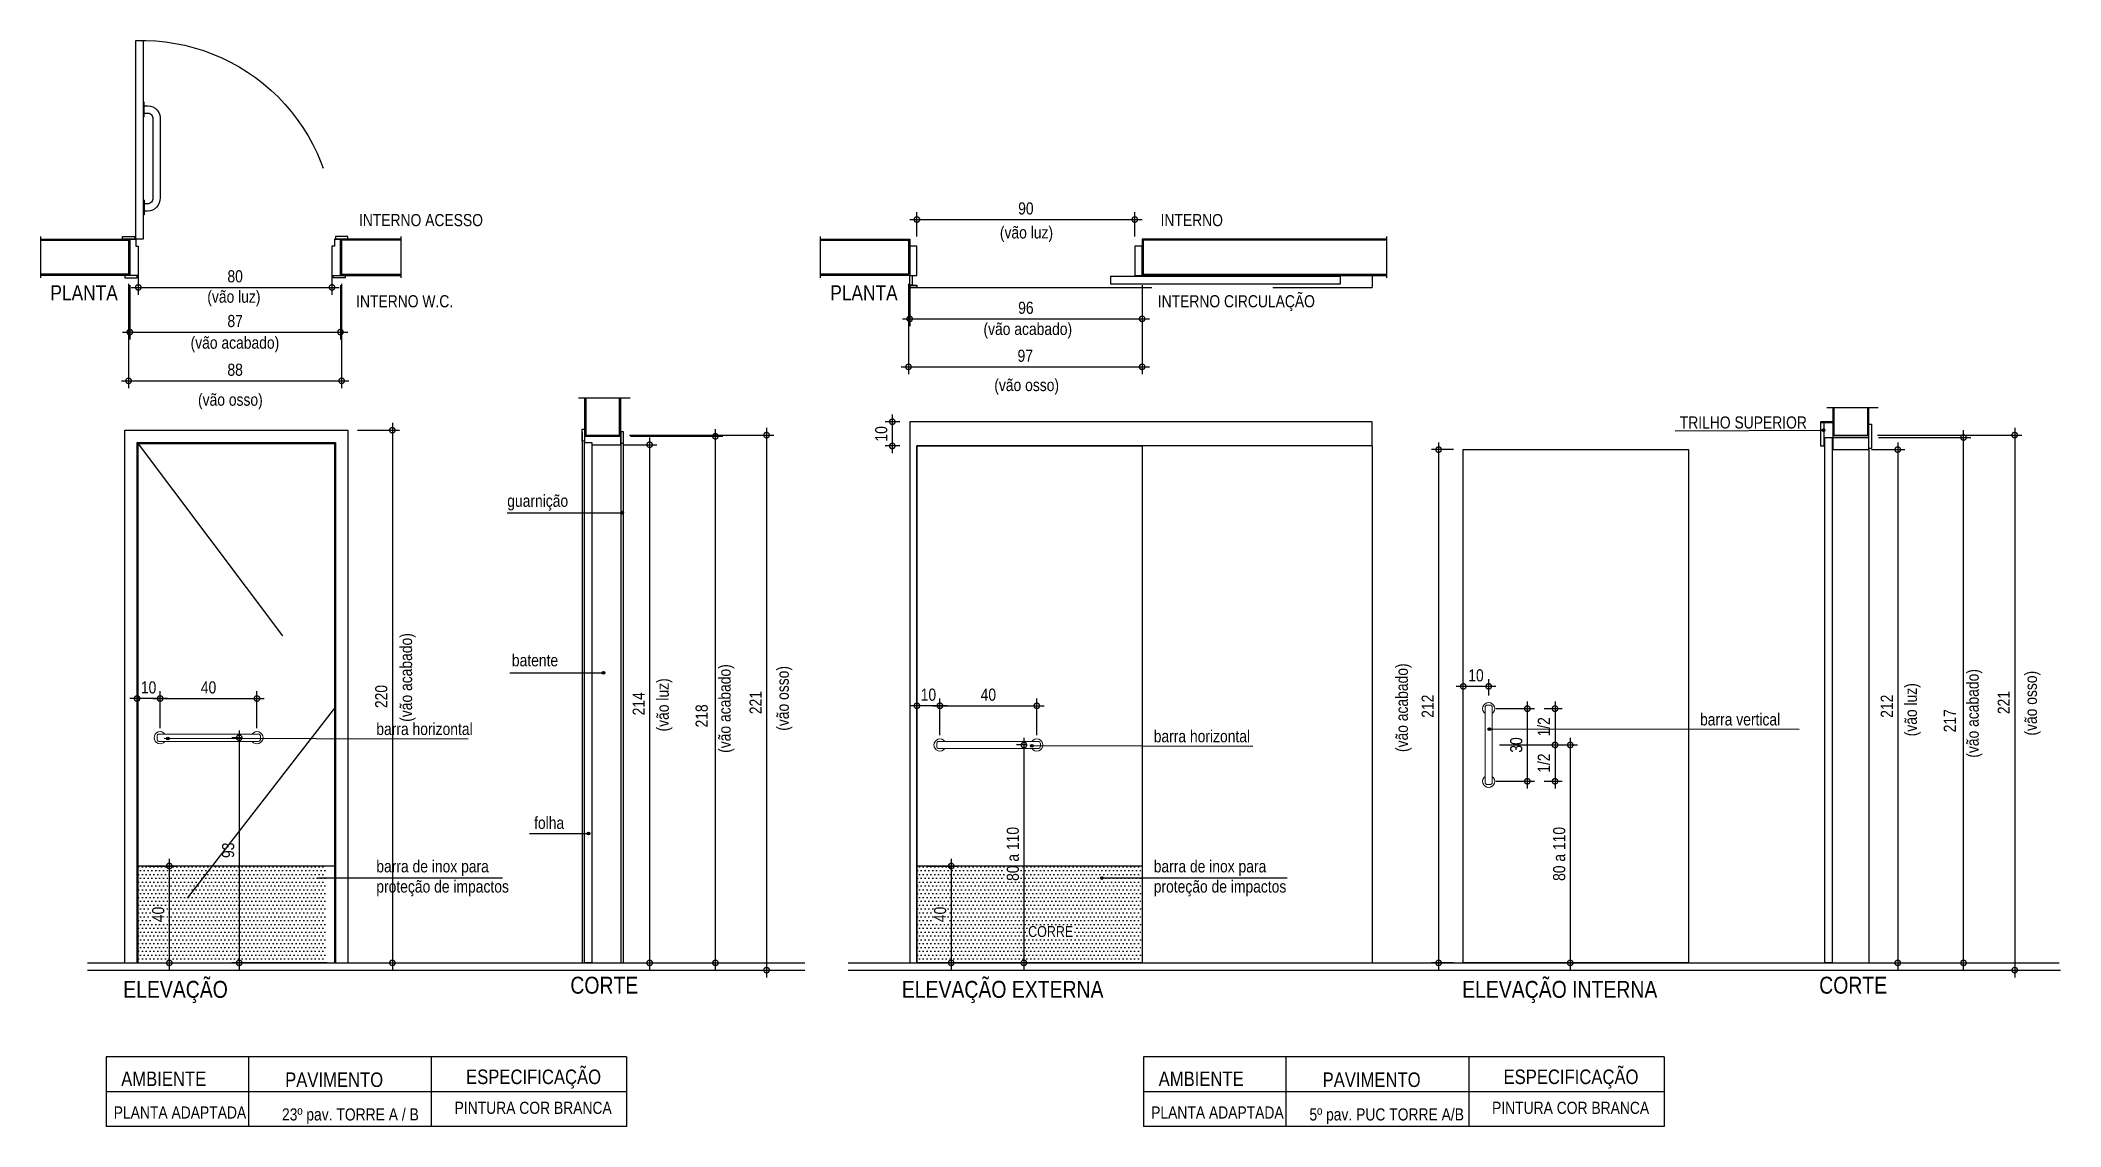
# Model space of a CAD drawing. Header units: metres. Extents: x -0.4 to 43, y -6.3 to 5.
# Drawn here: x -0.42 to 7.92, y -6.34 to -1.85 of the extents above; entities that cross this region are included whole.
import ezdxf

# ---------------------------------------------------------------- set-up
doc = ezdxf.new("R2010")
doc.units = ezdxf.units.M
doc.set_wipeout_variables(frame=1)
doc.linetypes.add('DASHEDX2', pattern=[1.5, 1, -0.5])
for name, color, linetype in [('ARQ-ALV ACAB', 4, 'Continuous'), ('ARQ-ALV OSSO', 5, 'Continuous'), ('ARQ-AUX', 7, 'Continuous'), ('ARQ-AUX1', 1, 'Continuous'), ('ARQ-CAX', 1, 'Continuous'), ('ARQ-CAX @ 1', 1, 'Continuous'), ('ARQ-DIM', 2, 'Continuous'), ('ARQ-ENCH', 1, 'Continuous'), ('ARQ-PRJ', 7, 'DASHEDX2'), ('ARQ-SIM', 1, 'Continuous'), ('ARQ-TXT', 2, 'Continuous')]:
    doc.layers.add(name, color=color, linetype=linetype)
doc.layers.add('ARQ-POR', color=1, linetype='Continuous', lineweight=20)
doc.styles.add('Adesa', font='ARIALN.TTF')
doc.styles.get("Standard").update_dxf_attribs({"font": 'arial.ttf'})
doc.dimstyles.new('ADESA 1-0025', dxfattribs={"dimtxt": 0.05, "dimasz": 0.045, "dimexe": 0.03, "dimexo": 0.04, "dimgap": 0.02, "dimtad": 1, "dimtoh": 1, "dimdec": 0, "dimlfac": 100, "dimzin": 4, "dimtxsty": 'Adesa', "dimblk": 'DOTSMALL', "dimcen": 1, "dimdle": 0.03, "dimclrd": 1, "dimclre": 1, "dimclrt": 256, "dimazin": 1, "dimtm": 1e-09, "dimtfac": 1, "dimtdec": 0, "dimtix": 1, "dimtmove": 2, "dimatfit": 0, "dimldrblk": 'DOTSMALL', "dimfxl": 0.8, "dimtvp": 2, "dimtolj": 1, "dimtzin": 0, "dimarcsym": 0})

msp = doc.modelspace()

# ---------------------------------------------------------------- texts
at = {"layer": 'ARQ-TXT', "style": 'Adesa'}
msp.add_text('CORRE', height=0.045, dxfattribs=at).set_placement((3.6586, -5.5529))
at = {"layer": 'ARQ-TXT', "ltscale": 0.01, "char_height": 0.05, "attachment_point": 1}
for s, insert, width in [('{\\fArial Narrow|b0|i0|c0|p34;INTERNO ACESSO}', (0.8945, -2.5668), 0.755066), ('{\\fArial Narrow|b0|i0|c0|p34;INTERNO}', (4.2057, -2.5668), 0.63218), ('{\\fArial Narrow|b0|i0|c0|p34;INTERNO W.C.}', (0.8829, -2.9021), 0.529073), ('{\\fArial Narrow|b0|i0|c0|p34;INTERNO CIRCULAÇÃO}', (4.1941, -2.9021), 0.664717)]:
    msp.add_mtext(s, dxfattribs=dict(at, insert=insert, width=width))
at = {"layer": 'ARQ-TXT', "style": 'Adesa'}
for s, insert, char_height, width, attachment_point in [('\\pi0.33845;(vão luz)', (3.2035, -2.6178), 0.05, 0.551174, 1), ('PLANTA', (-0.38, -2.861), 0.0625, 0.551174, 1), ('\\pi0.33845;(vão luz)', (-0.0703, -2.8831), 0.05, 0.551174, 1), ('PLANTA', (2.8412, -2.861), 0.0625, 0.551174, 1), ('\\pi0.1919;(vão acabado)', (0.0072, -3.0732), 0.05, 0.551174, 1), ('\\pi0.1919;(vão acabado)', (3.2822, -3.0164), 0.05, 0.551174, 1), ('\\pi0.2005;(vão osso)', (3.3183, -3.2482), 0.05, 0.551174, 1), ('\\pi0.2005;(vão osso)', (0.0292, -3.3087), 0.05, 0.551174, 1), ('TRILHO SUPERIOR', (6.3502, -3.4028, 0), 0.05, 0.65598, 1), ('guarnição', (1.7586, -3.7263), 0.05, 0.551174, 3), ('batente', (1.7173, -4.3851), 0.05, 0.551174, 3), ('barra horizontal', (0.9662, -4.6687), 0.05, 0.580821, 1), ('barra vertical', (6.434, -4.6293), 0.05, 0.580821, 1), ('barra horizontal', (4.1774, -4.6987), 0.05, 0.580821, 1), ('folha', (1.7421, -5.0565), 0.05, 0.551174, 3), ('barra de inox para\\Pproteção de impactos', (0.9662, -5.2361), 0.05, 0.965772, 1), ('barra de inox para\\Pproteção de impactos', (4.1774, -5.2361), 0.05, 0.965772, 1), ('ELEVAÇÃO', (-0.0794, -5.7343), 0.07, 0.551174, 1), ('CORTE', (1.7677, -5.7171), 0.07, 0.551174, 1), ('ELEVAÇÃO EXTERNA', (3.1368, -5.7343), 0.07, 1.010545, 1), ('ELEVAÇÃO INTERNA', (5.4512, -5.7343), 0.07, 1.010545, 1), ('CORTE ', (6.9262, -5.7171), 0.07, 0.716785, 1)]:
    msp.add_mtext(s, dxfattribs=dict(at, insert=insert, char_height=char_height, width=width, attachment_point=attachment_point))
at = {"layer": 'ARQ-TXT', "ltscale": 0.01, "char_height": 0.05, "attachment_point": 7, "rotation": 90, "style": 'Adesa'}
for s, insert, width in [('(vão acabado)', (1.129, -4.6642), 0.403628), ('(vão acabado)', (2.4448, -4.7925), 0.403628), ('(vão osso)', (2.6851, -4.7012), 0.26445), ('(vão acabado)', (7.6001, -4.8125, 0), 0.403628), ('(vão osso)', (7.8404, -4.7212, 0), 0.26445)]:
    msp.add_mtext(s, dxfattribs=dict(at, insert=insert, width=width))
at = {"layer": 'ARQ-TXT', "char_height": 0.05, "rotation": 90, "style": 'Adesa'}
for s, insert, width, attachment_point in [('\\pi0.1604;(vão luz)', (2.1894, -4.8646), 0.390979, 7), ('\\pi0.1604;(vão acabado)', (5.1772, -4.9495), 0.545766, 1), ('\\pi0.1604;(vão luz)', (7.3447, -4.8846, 0), 0.390979, 7)]:
    msp.add_mtext(s, dxfattribs=dict(at, insert=insert, width=width, attachment_point=attachment_point))
at = {"layer": 'ARQ-TXT', "ltscale": 0.01, "style": 'Adesa'}
for s, insert, char_height, width, attachment_point in [('ESPECIFICAÇÃO', (1.6158, -6.1005), 0.06, 0.605305, 2), ('ESPECIFICAÇÃO', (5.901, -6.1005), 0.06, 0.605305, 2), ('AMBIENTE', (0.0881, -6.1087), 0.06, 0.605305, 2), ('PAVIMENTO', (0.7921, -6.1125), 0.06, 0.605305, 2), ('AMBIENTE', (4.3734, -6.1087), 0.06, 0.605305, 2), ('PAVIMENTO', (5.0774, -6.1125), 0.06, 0.605305, 2), ('PLANTA ADAPTADA', (-0.1185, -6.2529), 0.05, 0.608523, 1), ('\\pi0.0427;23º pav. TORRE A / B', (0.5339, -6.2934), 0.05, 0.646075, 4), ('PINTURA COR BRANCA', (1.2896, -6.2336), 0.05, 0.664931, 1), ('PLANTA ADAPTADA', (4.1667, -6.2529), 0.05, 0.608523, 1), ('\\pi0.06522;5º pav. PUC TORRE A/B', (4.7553, -6.2934), 0.05, 0.763521, 4), ('PINTURA COR BRANCA', (5.5748, -6.2336), 0.05, 0.664931, 1)]:
    msp.add_mtext(s, dxfattribs=dict(at, insert=insert, char_height=char_height, width=width, attachment_point=attachment_point))

# ---------------------------------------------------------------- blocks, each defined once
blk = doc.blocks.new('*U78')
for points in [[(0, 0), (0, 2.2), (-0.92, 2.2), (-0.92, 0)], [(-0.05, 0), (-0.05, 2.15), (-0.87, 2.15), (-0.87, 0)], [(-0.055, 0), (-0.055, 2.145), (-0.865, 2.145), (-0.865, 0)]]:
    blk.add_lwpolyline(points)
at = {"layer": 'ARQ-PRJ'}
blk.add_lwpolyline([(-0.05, 2.15), (-0.87, 1.0575), (-0.05, 0)], dxfattribs=at)
blk = doc.blocks.new('_DotSmall')
at = {"color": 0, "linetype": 'ByBlock', "const_width": 0.5}
blk.add_lwpolyline([(-0.0625, 0, 1), (0.0625, 0, 1)], format="xyb", close=True, dxfattribs=at)
blk = doc.blocks.new('*D34')
at = {"layer": 'ARQ-DIM', "color": 1, "lineweight": -2, "transparency": 16777216}
for p, q in [((-0.0569, -2.8551), (-0.0569, -3.2859)), ((0.8231, -2.8551), (0.8231, -3.2859)), ((-0.0869, -3.2559), (0.8531, -3.2559))]:
    blk.add_line(p, q, dxfattribs=at)
at = {"layer": 'ARQ-DIM', "color": 1, "lineweight": -2, "transparency": 16777216, "xscale": 0.045, "yscale": 0.045, "zscale": 0.045, "rotation": 180}
blk.add_blockref('_DotSmall', (-0.0569, -3.2559), dxfattribs=at)
at = {"layer": 'ARQ-DIM', "color": 1, "lineweight": -2, "transparency": 16777216, "xscale": 0.045, "yscale": 0.045, "zscale": 0.045}
blk.add_blockref('_DotSmall', (0.8231, -3.2559), dxfattribs=at)
at = {"layer": 'ARQ-DIM', "transparency": 16777216, "insert": (0.3831, -3.2103), "char_height": 0.05, "attachment_point": 5, "style": 'Adesa'}
blk.add_mtext('\\A1;88', dxfattribs=at)
blk = doc.blocks.new('*D22')
at = {"layer": 'ARQ-DIM', "color": 1, "lineweight": -2, "transparency": 16777216}
for p, q in [((-0.0519, -2.8601), (-0.0519, -3.0846)), ((0.8181, -2.8601), (0.8181, -3.0846)), ((-0.0819, -3.0546), (0.8481, -3.0546))]:
    blk.add_line(p, q, dxfattribs=at)
at = {"layer": 'ARQ-DIM', "color": 1, "lineweight": -2, "transparency": 16777216, "xscale": 0.045, "yscale": 0.045, "zscale": 0.045, "rotation": 180}
blk.add_blockref('_DotSmall', (-0.0519, -3.0546), dxfattribs=at)
at = {"layer": 'ARQ-DIM', "color": 1, "lineweight": -2, "transparency": 16777216, "xscale": 0.045, "yscale": 0.045, "zscale": 0.045}
blk.add_blockref('_DotSmall', (0.8181, -3.0546), dxfattribs=at)
at = {"layer": 'ARQ-DIM', "transparency": 16777216, "insert": (0.3831, -3.0091), "char_height": 0.05, "attachment_point": 5, "style": 'Adesa'}
blk.add_mtext('\\A1;87', dxfattribs=at)
blk = doc.blocks.new('*D23')
at = {"layer": 'ARQ-DIM', "color": 1, "lineweight": -2, "transparency": 16777216}
for p, q in [((-0.0169, -2.8001), (-0.0169, -2.9)), ((0.7831, -2.8001), (0.7831, -2.9)), ((-0.0469, -2.87), (0.8131, -2.87))]:
    blk.add_line(p, q, dxfattribs=at)
at = {"layer": 'ARQ-DIM', "color": 1, "lineweight": -2, "transparency": 16777216, "xscale": 0.045, "yscale": 0.045, "zscale": 0.045, "rotation": 180}
blk.add_blockref('_DotSmall', (-0.0169, -2.87), dxfattribs=at)
at = {"layer": 'ARQ-DIM', "color": 1, "lineweight": -2, "transparency": 16777216, "xscale": 0.045, "yscale": 0.045, "zscale": 0.045}
blk.add_blockref('_DotSmall', (0.7831, -2.87), dxfattribs=at)
at = {"layer": 'ARQ-DIM', "transparency": 16777216, "insert": (0.3831, -2.8244), "char_height": 0.05, "attachment_point": 5, "style": 'Adesa'}
blk.add_mtext('\\A1;80', dxfattribs=at)
blk = doc.blocks.new('*D19')
at = {"layer": 'ARQ-DIM', "color": 1, "lineweight": -2, "transparency": 16777216}
for p, q in [((0.8881, -3.4599), (1.0625, -3.4599)), ((1.0325, -3.4299), (1.0325, -5.6899)), ((0.9447, -5.6599), (1.0625, -5.6599))]:
    blk.add_line(p, q, dxfattribs=at)
at = {"layer": 'ARQ-DIM', "color": 1, "lineweight": -2, "transparency": 16777216, "xscale": 0.045, "yscale": 0.045, "zscale": 0.045}
for p, rotation in [((1.0325, -3.4599), 90), ((1.0325, -5.6599), 270)]:
    blk.add_blockref('_DotSmall', p, dxfattribs=dict(at, rotation=rotation))
at = {"layer": 'ARQ-DIM', "transparency": 16777216, "insert": (0.9869, -4.5599), "char_height": 0.05, "attachment_point": 5, "rotation": 90, "style": 'Adesa'}
blk.add_mtext('\\A1;220', dxfattribs=at)
blk = doc.blocks.new('*U10')
for points in [[(-0.045, 0.01), (0.005, 0.01), (0.005, 0), (-0.045, 0)], [(0.865, 0.01), (0.815, 0.01), (0.815, 0), (0.865, 0)], [(-0.055, -0.16), (-0.005, -0.16), (-0.005, -0.15), (-0.055, -0.15)], [(0, -0.15), (0, -0.97), (0.03, -0.97), (0.03, -0.15)], [(0.875, -0.16), (0.825, -0.16), (0.825, -0.15), (0.875, -0.15)]]:
    blk.add_lwpolyline(points, close=True)
for points in [[(-0.04, -0.15), (0, -0.15), (0, -0.12), (0.01, -0.12), (0.01, 0), (-0.025, 0), (-0.025, -0.15)], [(0.86, -0.15), (0.82, -0.15), (0.82, -0.12), (0.81, -0.12), (0.81, 0), (0.845, 0), (0.845, -0.15)]]:
    blk.add_lwpolyline(points)
at = {"layer": 'ARQ-PRJ'}
blk.add_arc((0.0237, -0.1737), 0.7967, 268.29865, 1.70135, dxfattribs=at)
blk = doc.blocks.new('pl barra porta')
at = {"color": 1}
for p, q in [((0, -0.0036), (0, 0)), ((0.0601, -0.0036), (0.0601, 0)), ((0.4051, -0.0048), (0.4051, 0.0002)), ((0.4651, -0.0048), (0.4651, 0.0002)), ((0.0601, -0.0036), (0, -0.0036)), ((0.4051, -0.0048), (0.4651, -0.0048))]:
    blk.add_line(p, q, dxfattribs=at)
for points in [[(0.4501, -0.0048), (0.4501, -0.0198, -0.432805), (0.3951, -0.07), (0.0701, -0.07, -0.415345), (0.0151, -0.0186), (0.0151, -0.0036)], [(0.4201, -0.0048), (0.4201, -0.0195, -0.443288), (0.3965, -0.04), (0.0695, -0.04, -0.41593), (0.0451, -0.018), (0.0451, -0.0036)]]:
    blk.add_lwpolyline(points, format="xyb", dxfattribs=at)
blk = doc.blocks.new('*D32')
at = {"layer": 'ARQ-DIM', "color": 1, "lineweight": -2, "transparency": 16777216}
for p, q in [((0.1032, -4.5681), (-0.0519, -4.5681)), ((-0.0219, -4.6899), (-0.0219, -4.5381)), ((0.0732, -4.6899), (0.0732, -4.5381))]:
    blk.add_line(p, q, dxfattribs=at)
at = {"layer": 'ARQ-DIM', "color": 1, "lineweight": -2, "transparency": 16777216, "xscale": 0.045, "yscale": 0.045, "zscale": 0.045, "rotation": 180}
blk.add_blockref('_DotSmall', (-0.0219, -4.5681), dxfattribs=at)
at = {"layer": 'ARQ-DIM', "color": 1, "lineweight": -2, "transparency": 16777216, "xscale": 0.045, "yscale": 0.045, "zscale": 0.045}
blk.add_blockref('_DotSmall', (0.0732, -4.5681), dxfattribs=at)
at = {"layer": 'ARQ-DIM', "transparency": 16777216, "insert": (0.0256, -4.5225), "char_height": 0.05, "attachment_point": 5, "style": 'Adesa'}
blk.add_mtext('\\A1;10', dxfattribs=at)
blk = doc.blocks.new('*D20')
at = {"layer": 'ARQ-DIM', "color": 1, "lineweight": -2, "transparency": 16777216}
for p, q in [((0.0432, -4.5681), (0.5032, -4.5681)), ((0.0732, -4.6899), (0.0732, -4.5381)), ((0.4732, -4.6899), (0.4732, -4.5381))]:
    blk.add_line(p, q, dxfattribs=at)
at = {"layer": 'ARQ-DIM', "color": 1, "lineweight": -2, "transparency": 16777216, "xscale": 0.045, "yscale": 0.045, "zscale": 0.045, "rotation": 180}
blk.add_blockref('_DotSmall', (0.0732, -4.5681), dxfattribs=at)
at = {"layer": 'ARQ-DIM', "color": 1, "lineweight": -2, "transparency": 16777216, "xscale": 0.045, "yscale": 0.045, "zscale": 0.045}
blk.add_blockref('_DotSmall', (0.4732, -4.5681), dxfattribs=at)
at = {"layer": 'ARQ-DIM', "transparency": 16777216, "insert": (0.2732, -4.5225), "char_height": 0.05, "attachment_point": 5, "style": 'Adesa'}
blk.add_mtext('\\A1;40', dxfattribs=at)
blk = doc.blocks.new('*D21')
at = {"layer": 'ARQ-DIM', "color": 1, "lineweight": -2, "transparency": 16777216}
for p, q in [((0.413, -4.7299), (0.37, -4.7299)), ((0.4, -4.6999), (0.4, -5.6899)), ((0.7631, -5.6599), (0.37, -5.6599))]:
    blk.add_line(p, q, dxfattribs=at)
at = {"layer": 'ARQ-DIM', "color": 1, "lineweight": -2, "transparency": 16777216, "xscale": 0.045, "yscale": 0.045, "zscale": 0.045}
for p, rotation in [((0.4, -4.7299), 90), ((0.4, -5.6599), 270)]:
    blk.add_blockref('_DotSmall', p, dxfattribs=dict(at, rotation=rotation))
at = {"layer": 'ARQ-DIM', "transparency": 16777216, "insert": (0.3544, -5.1949), "char_height": 0.05, "attachment_point": 5, "rotation": 90, "style": 'Adesa'}
blk.add_mtext('\\A1;93', dxfattribs=at)
blk = doc.blocks.new('*D33')
at = {"layer": 'ARQ-DIM', "color": 1, "lineweight": -2, "transparency": 16777216}
for p, q in [((0.1112, -5.2299), (0.1112, -5.6899)), ((0.0231, -5.2599), (0.1412, -5.2599)), ((-0.0019, -5.6599), (0.1412, -5.6599))]:
    blk.add_line(p, q, dxfattribs=at)
at = {"layer": 'ARQ-DIM', "color": 1, "lineweight": -2, "transparency": 16777216, "xscale": 0.045, "yscale": 0.045, "zscale": 0.045}
for p, rotation in [((0.1112, -5.2599), 90), ((0.1112, -5.6599), 270)]:
    blk.add_blockref('_DotSmall', p, dxfattribs=dict(at, rotation=rotation))
at = {"layer": 'ARQ-DIM', "transparency": 16777216, "insert": (0.0657, -5.4599), "char_height": 0.05, "attachment_point": 5, "rotation": 90, "style": 'Adesa'}
blk.add_mtext('\\A1;40', dxfattribs=at)
blk = doc.blocks.new('*D79')
at = {"layer": 'ARQ-DIM', "color": 1, "lineweight": -2, "transparency": 16777216}
for p, q in [((2.0164, -3.4849), (2.3969, -3.4849)), ((2.3669, -5.6899), (2.3669, -3.4549)), ((2.1652, -5.6599), (2.3969, -5.6599))]:
    blk.add_line(p, q, dxfattribs=at)
at = {"layer": 'ARQ-DIM', "color": 1, "lineweight": -2, "transparency": 16777216, "xscale": 0.045, "yscale": 0.045, "zscale": 0.045}
for p, rotation in [((2.3669, -3.4849), 90), ((2.3669, -5.6599), 270)]:
    blk.add_blockref('_DotSmall', p, dxfattribs=dict(at, rotation=rotation))
at = {"layer": 'ARQ-DIM', "transparency": 16777216, "insert": (2.3104, -4.6399), "char_height": 0.05, "attachment_point": 5, "rotation": 90, "style": 'Adesa'}
blk.add_mtext('\\A1;218', dxfattribs=at)
blk = doc.blocks.new('*D80')
at = {"layer": 'ARQ-DIM', "color": 1, "lineweight": -2, "transparency": 16777216}
for p, q in [((2.0952, -3.4899), (2.0952, -5.6899)), ((1.9864, -3.5199), (2.1252, -3.5199)), ((2.0264, -5.6599), (2.1252, -5.6599))]:
    blk.add_line(p, q, dxfattribs=at)
at = {"layer": 'ARQ-DIM', "color": 1, "lineweight": -2, "transparency": 16777216, "xscale": 0.045, "yscale": 0.045, "zscale": 0.045}
for p, rotation in [((2.0952, -3.5199), 90), ((2.0952, -5.6599), 270)]:
    blk.add_blockref('_DotSmall', p, dxfattribs=dict(at, rotation=rotation))
at = {"layer": 'ARQ-DIM', "transparency": 16777216, "insert": (2.0501, -4.5899), "char_height": 0.05, "attachment_point": 5, "rotation": 90, "style": 'Adesa'}
blk.add_mtext('\\A1;214', dxfattribs=at)
blk = doc.blocks.new('*U12')
for p, q in [((-0.015, -0.005), (-0.015, -2.195)), ((0.145, -0.0038), (0.145, -2.195)), ((0.155, -0.005), (0.155, -2.195))]:
    blk.add_line(p, q)
for points in [[(-0.015, 0.01), (-0.005, 0.01), (-0.005, -0.04), (-0.015, -0.04)], [(-0.005, -0.045), (0.025, -0.045), (0.025, -2.195), (-0.005, -2.195)], [(0.145, 0), (0.155, 0), (0.155, -0.05), (0.145, -0.05)]]:
    blk.add_lwpolyline(points, close=True)
blk.add_lwpolyline([(-0.005, -0.02), (-0.005, -0.045), (0.025, -0.045), (0.025, -0.055), (0.145, -0.055), (0.145, -0.02), (-0.005, -0.02)])
blk = doc.blocks.new('*D81')
at = {"layer": 'ARQ-DIM', "color": 1, "lineweight": -2, "transparency": 16777216}
for p, q in [((2.0115, -3.4799), (2.6082, -3.4799)), ((2.5782, -3.4499), (2.5782, -5.7199)), ((1.9415, -5.6899), (2.6082, -5.6899))]:
    blk.add_line(p, q, dxfattribs=at)
at = {"layer": 'ARQ-DIM', "color": 1, "lineweight": -2, "transparency": 16777216, "xscale": 0.045, "yscale": 0.045, "zscale": 0.045}
for p, rotation in [((2.5782, -3.4799), 90), ((2.5782, -5.6899), 270)]:
    blk.add_blockref('_DotSmall', p, dxfattribs=dict(at, rotation=rotation))
at = {"layer": 'ARQ-DIM', "transparency": 16777216, "insert": (2.5331, -4.5849), "char_height": 0.05, "attachment_point": 5, "rotation": 90, "style": 'Adesa'}
blk.add_mtext('\\A1;221', dxfattribs=at)
blk = doc.blocks.new('*D150')
at = {"layer": 'ARQ-DIM', "color": 1, "lineweight": -2, "transparency": 16777216}
for p, q in [((3.1643, -2.8551), (3.1643, -3.2281)), ((4.1293, -2.8601), (4.1293, -3.2281)), ((3.1343, -3.1981), (4.1593, -3.1981))]:
    blk.add_line(p, q, dxfattribs=at)
at = {"layer": 'ARQ-DIM', "color": 1, "lineweight": -2, "transparency": 16777216, "xscale": 0.045, "yscale": 0.045, "zscale": 0.045, "rotation": 180}
blk.add_blockref('_DotSmall', (3.1643, -3.1981), dxfattribs=at)
at = {"layer": 'ARQ-DIM', "color": 1, "lineweight": -2, "transparency": 16777216, "xscale": 0.045, "yscale": 0.045, "zscale": 0.045}
blk.add_blockref('_DotSmall', (4.1293, -3.1981), dxfattribs=at)
at = {"layer": 'ARQ-DIM', "transparency": 16777216, "insert": (3.6468, -3.1526), "char_height": 0.05, "attachment_point": 5, "style": 'Adesa'}
blk.add_mtext('\\A1;97', dxfattribs=at)
blk = doc.blocks.new('*D141')
at = {"layer": 'ARQ-DIM', "color": 1, "lineweight": -2, "transparency": 16777216}
for p, q in [((3.1693, -2.8601), (3.1693, -3.0299)), ((4.1293, -2.8601), (4.1293, -3.0299)), ((3.1393, -2.9999), (4.1593, -2.9999))]:
    blk.add_line(p, q, dxfattribs=at)
at = {"layer": 'ARQ-DIM', "color": 1, "lineweight": -2, "transparency": 16777216, "xscale": 0.045, "yscale": 0.045, "zscale": 0.045, "rotation": 180}
blk.add_blockref('_DotSmall', (3.1693, -2.9999), dxfattribs=at)
at = {"layer": 'ARQ-DIM', "color": 1, "lineweight": -2, "transparency": 16777216, "xscale": 0.045, "yscale": 0.045, "zscale": 0.045}
blk.add_blockref('_DotSmall', (4.1293, -2.9999), dxfattribs=at)
at = {"layer": 'ARQ-DIM', "transparency": 16777216, "insert": (3.6493, -2.9544), "char_height": 0.05, "attachment_point": 5, "style": 'Adesa'}
blk.add_mtext('\\A1;96', dxfattribs=at)
blk = doc.blocks.new('*D142')
at = {"layer": 'ARQ-DIM', "color": 1, "lineweight": -2, "transparency": 16777216}
for p, q in [((3.1993, -2.6601), (3.1993, -2.5596)), ((4.0993, -2.6601), (4.0993, -2.5596)), ((3.1693, -2.5896), (4.1293, -2.5896))]:
    blk.add_line(p, q, dxfattribs=at)
at = {"layer": 'ARQ-DIM', "color": 1, "lineweight": -2, "transparency": 16777216, "xscale": 0.045, "yscale": 0.045, "zscale": 0.045, "rotation": 180}
blk.add_blockref('_DotSmall', (3.1993, -2.5896), dxfattribs=at)
at = {"layer": 'ARQ-DIM', "color": 1, "lineweight": -2, "transparency": 16777216, "xscale": 0.045, "yscale": 0.045, "zscale": 0.045}
blk.add_blockref('_DotSmall', (4.0993, -2.5896), dxfattribs=at)
at = {"layer": 'ARQ-DIM', "transparency": 16777216, "insert": (3.6493, -2.5441), "char_height": 0.05, "attachment_point": 5, "style": 'Adesa'}
blk.add_mtext('\\A1;90', dxfattribs=at)
blk = doc.blocks.new('*D143')
at = {"layer": 'ARQ-DIM', "color": 1, "lineweight": -2, "transparency": 16777216}
for p, q in [((7.1717, -3.4899), (7.5522, -3.4899)), ((7.5222, -5.6899), (7.5222, -3.4599)), ((7.3205, -5.6599), (7.5522, -5.6599))]:
    blk.add_line(p, q, dxfattribs=at)
at = {"layer": 'ARQ-DIM', "color": 1, "lineweight": -2, "transparency": 16777216, "xscale": 0.045, "yscale": 0.045, "zscale": 0.045}
for p, rotation in [((7.5222, -3.4899), 90), ((7.5222, -5.6599), 270)]:
    blk.add_blockref('_DotSmall', p, dxfattribs=dict(at, rotation=rotation))
at = {"layer": 'ARQ-DIM', "transparency": 16777216, "insert": (7.4657, -4.6599), "char_height": 0.05, "attachment_point": 5, "rotation": 90, "style": 'Adesa'}
blk.add_mtext('\\A1;217', dxfattribs=at)
blk = doc.blocks.new('*D144')
at = {"layer": 'ARQ-DIM', "color": 1, "lineweight": -2, "transparency": 16777216}
for p, q in [((7.1417, -3.5399), (7.2805, -3.5399)), ((7.2505, -3.5099), (7.2505, -5.6899)), ((7.1717, -5.6599), (7.2805, -5.6599))]:
    blk.add_line(p, q, dxfattribs=at)
at = {"layer": 'ARQ-DIM', "color": 1, "lineweight": -2, "transparency": 16777216, "xscale": 0.045, "yscale": 0.045, "zscale": 0.045}
for p, rotation in [((7.2505, -3.5399), 90), ((7.2505, -5.6599), 270)]:
    blk.add_blockref('_DotSmall', p, dxfattribs=dict(at, rotation=rotation))
at = {"layer": 'ARQ-DIM', "transparency": 16777216, "insert": (7.2054, -4.5999), "char_height": 0.05, "attachment_point": 5, "rotation": 90, "style": 'Adesa'}
blk.add_mtext('\\A1;212', dxfattribs=at)
blk = doc.blocks.new('*D145')
at = {"layer": 'ARQ-DIM', "color": 1, "lineweight": -2, "transparency": 16777216}
for p, q in [((7.1668, -3.4799), (7.7636, -3.4799)), ((7.7336, -3.4499), (7.7336, -5.7199)), ((7.0968, -5.6899), (7.7636, -5.6899))]:
    blk.add_line(p, q, dxfattribs=at)
at = {"layer": 'ARQ-DIM', "color": 1, "lineweight": -2, "transparency": 16777216, "xscale": 0.045, "yscale": 0.045, "zscale": 0.045}
for p, rotation in [((7.7336, -3.4799), 90), ((7.7336, -5.6899), 270)]:
    blk.add_blockref('_DotSmall', p, dxfattribs=dict(at, rotation=rotation))
at = {"layer": 'ARQ-DIM', "transparency": 16777216, "insert": (7.6884, -4.5849), "char_height": 0.05, "attachment_point": 5, "rotation": 90, "style": 'Adesa'}
blk.add_mtext('\\A1;221', dxfattribs=at)
blk = doc.blocks.new('A$C3DDA30F3')
for points in [[(0.03, 0.22), (0, 0.22), (0, 0.21), (0.03, 0.21)], [(0.01, 0.21), (0, 0.21), (0, 0.17), (0.01, 0.17)], [(0, 0.17), (0.03, 0.17), (0.03, 0.05), (0, 0.05)], [(0.83, 0.205), (1.78, 0.205), (1.78, 0.175), (0.83, 0.175)], [(0.93, 0.17), (0.96, 0.17), (0.96, 0.05), (0.93, 0.05)]]:
    blk.add_lwpolyline(points, close=True)
at = {"layer": 'ARQ-PRJ'}
for points in [[(0, 0.22), (1.91, 0.22)], [(1.91, 0.17), (1.91, 0.17), (1.91, 0.22)]]:
    blk.add_lwpolyline(points, dxfattribs=at)
blk = doc.blocks.new('*D151')
at = {"layer": 'ARQ-DIM', "color": 1, "lineweight": -2, "transparency": 16777216}
for p, q in [((3.0975, -3.3949), (3.0975, -3.5549)), ((3.1293, -3.4249), (3.0675, -3.4249)), ((3.1293, -3.5249), (3.0675, -3.5249))]:
    blk.add_line(p, q, dxfattribs=at)
at = {"layer": 'ARQ-DIM', "color": 1, "lineweight": -2, "transparency": 16777216, "xscale": 0.045, "yscale": 0.045, "zscale": 0.045}
for p, rotation in [((3.0975, -3.4249), 90), ((3.0975, -3.5249), 270)]:
    blk.add_blockref('_DotSmall', p, dxfattribs=dict(at, rotation=rotation))
at = {"layer": 'ARQ-DIM', "transparency": 16777216, "insert": (3.052, -3.4749), "char_height": 0.05, "attachment_point": 5, "rotation": 90, "style": 'Adesa'}
blk.add_mtext('\\A1;10', dxfattribs=at)
blk = doc.blocks.new('*D152')
at = {"layer": 'ARQ-DIM', "color": 1, "lineweight": -2, "transparency": 16777216}
for p, q in [((3.1992, -4.7199), (3.1992, -4.5681)), ((3.2943, -4.7199), (3.2943, -4.5681)), ((3.3243, -4.5981), (3.1692, -4.5981))]:
    blk.add_line(p, q, dxfattribs=at)
at = {"layer": 'ARQ-DIM', "color": 1, "lineweight": -2, "transparency": 16777216, "xscale": 0.045, "yscale": 0.045, "zscale": 0.045, "rotation": 180}
blk.add_blockref('_DotSmall', (3.1992, -4.5981), dxfattribs=at)
at = {"layer": 'ARQ-DIM', "color": 1, "lineweight": -2, "transparency": 16777216, "xscale": 0.045, "yscale": 0.045, "zscale": 0.045}
blk.add_blockref('_DotSmall', (3.2943, -4.5981), dxfattribs=at)
at = {"layer": 'ARQ-DIM', "transparency": 16777216, "insert": (3.2467, -4.5525), "char_height": 0.05, "attachment_point": 5, "style": 'Adesa'}
blk.add_mtext('\\A1;10', dxfattribs=at)
blk = doc.blocks.new('*D153')
at = {"layer": 'ARQ-DIM', "color": 1, "lineweight": -2, "transparency": 16777216}
for p, q in [((3.2943, -4.7199), (3.2943, -4.5681)), ((3.6943, -4.7199), (3.6943, -4.5681)), ((3.2643, -4.5981), (3.7243, -4.5981))]:
    blk.add_line(p, q, dxfattribs=at)
at = {"layer": 'ARQ-DIM', "color": 1, "lineweight": -2, "transparency": 16777216, "xscale": 0.045, "yscale": 0.045, "zscale": 0.045, "rotation": 180}
blk.add_blockref('_DotSmall', (3.2943, -4.5981), dxfattribs=at)
at = {"layer": 'ARQ-DIM', "color": 1, "lineweight": -2, "transparency": 16777216, "xscale": 0.045, "yscale": 0.045, "zscale": 0.045}
blk.add_blockref('_DotSmall', (3.6943, -4.5981), dxfattribs=at)
at = {"layer": 'ARQ-DIM', "transparency": 16777216, "insert": (3.4943, -4.5525), "char_height": 0.05, "attachment_point": 5, "style": 'Adesa'}
blk.add_mtext('\\A1;40', dxfattribs=at)
blk = doc.blocks.new('*D146')
at = {"layer": 'ARQ-DIM', "color": 1, "lineweight": -2, "transparency": 16777216}
for p, q in [((3.6412, -4.7299), (3.6412, -5.6899)), ((3.6543, -4.7599), (3.6112, -4.7599)), ((3.9743, -5.6599), (3.6112, -5.6599))]:
    blk.add_line(p, q, dxfattribs=at)
at = {"layer": 'ARQ-DIM', "color": 1, "lineweight": -2, "transparency": 16777216, "xscale": 0.045, "yscale": 0.045, "zscale": 0.045}
for p, rotation in [((3.6412, -4.7599), 90), ((3.6412, -5.6599), 270)]:
    blk.add_blockref('_DotSmall', p, dxfattribs=dict(at, rotation=rotation))
at = {"layer": 'ARQ-DIM', "transparency": 16777216, "insert": (3.5956, -5.2099), "char_height": 0.05, "attachment_point": 5, "rotation": 90, "style": 'Adesa'}
blk.add_mtext('\\A1;80 a 110', dxfattribs=at)
blk = doc.blocks.new('*D154')
at = {"layer": 'ARQ-DIM', "color": 1, "lineweight": -2, "transparency": 16777216}
for p, q in [((3.3408, -5.2299), (3.3408, -5.6899)), ((3.2393, -5.2599), (3.3708, -5.2599)), ((3.2393, -5.6599), (3.3708, -5.6599))]:
    blk.add_line(p, q, dxfattribs=at)
at = {"layer": 'ARQ-DIM', "color": 1, "lineweight": -2, "transparency": 16777216, "xscale": 0.045, "yscale": 0.045, "zscale": 0.045}
for p, rotation in [((3.3408, -5.2599), 90), ((3.3408, -5.6599), 270)]:
    blk.add_blockref('_DotSmall', p, dxfattribs=dict(at, rotation=rotation))
at = {"layer": 'ARQ-DIM', "transparency": 16777216, "insert": (3.2953, -5.4599), "char_height": 0.05, "attachment_point": 5, "rotation": 90, "style": 'Adesa'}
blk.add_mtext('\\A1;40', dxfattribs=at)
blk = doc.blocks.new('*D147')
at = {"layer": 'ARQ-DIM', "color": 1, "lineweight": -2, "transparency": 16777216}
for p, q in [((5.8978, -4.7299), (5.8978, -5.6899)), ((5.6059, -4.7599), (5.9278, -4.7599)), ((6.231, -5.6599), (5.8678, -5.6599))]:
    blk.add_line(p, q, dxfattribs=at)
at = {"layer": 'ARQ-DIM', "color": 1, "lineweight": -2, "transparency": 16777216, "xscale": 0.045, "yscale": 0.045, "zscale": 0.045}
for p, rotation in [((5.8978, -4.7599), 90), ((5.8978, -5.6599), 270)]:
    blk.add_blockref('_DotSmall', p, dxfattribs=dict(at, rotation=rotation))
at = {"layer": 'ARQ-DIM', "transparency": 16777216, "insert": (5.8523, -5.2099), "char_height": 0.05, "attachment_point": 5, "rotation": 90, "style": 'Adesa'}
blk.add_mtext('\\A1;80 a 110', dxfattribs=at)
blk = doc.blocks.new('*D148')
at = {"layer": 'ARQ-DIM', "color": 1, "lineweight": -2, "transparency": 16777216}
for p, q in [((5.416, -3.5399), (5.3241, -3.5399)), ((5.3541, -3.5099), (5.3541, -5.6899)), ((5.416, -5.6599), (5.3241, -5.6599))]:
    blk.add_line(p, q, dxfattribs=at)
at = {"layer": 'ARQ-DIM', "color": 1, "lineweight": -2, "transparency": 16777216, "xscale": 0.045, "yscale": 0.045, "zscale": 0.045}
for p, rotation in [((5.3541, -3.5399), 90), ((5.3541, -5.6599), 270)]:
    blk.add_blockref('_DotSmall', p, dxfattribs=dict(at, rotation=rotation))
at = {"layer": 'ARQ-DIM', "transparency": 16777216, "insert": (5.309, -4.5999), "char_height": 0.05, "attachment_point": 5, "rotation": 90, "style": 'Adesa'}
blk.add_mtext('\\A1;212', dxfattribs=at)
blk = doc.blocks.new('*D138')
at = {"layer": 'ARQ-DIM', "color": 1, "lineweight": -2, "transparency": 16777216}
for p, q in [((5.7205, -4.5799), (5.7205, -4.9399)), ((5.5909, -4.6099), (5.7505, -4.6099)), ((5.5909, -4.9099), (5.7505, -4.9099))]:
    blk.add_line(p, q, dxfattribs=at)
at = {"layer": 'ARQ-DIM', "color": 1, "lineweight": -2, "transparency": 16777216, "xscale": 0.045, "yscale": 0.045, "zscale": 0.045}
for p, rotation in [((5.7205, -4.6099), 90), ((5.7205, -4.9099), 270)]:
    blk.add_blockref('_DotSmall', p, dxfattribs=dict(at, rotation=rotation))
at = {"layer": 'ARQ-DIM', "transparency": 16777216, "insert": (5.6749, -4.7599), "char_height": 0.05, "attachment_point": 5, "rotation": 90, "style": 'Adesa'}
blk.add_mtext('\\A1;30', dxfattribs=at)
blk = doc.blocks.new('*D139')
at = {"layer": 'ARQ-DIM', "color": 1, "lineweight": -2, "transparency": 16777216}
for p, q in [((5.8349, -4.5799), (5.8349, -4.7899)), ((5.7905, -4.6099), (5.8649, -4.6099)), ((5.7905, -4.7599), (5.8649, -4.7599))]:
    blk.add_line(p, q, dxfattribs=at)
at = {"layer": 'ARQ-DIM', "color": 1, "lineweight": -2, "transparency": 16777216, "xscale": 0.045, "yscale": 0.045, "zscale": 0.045}
for p, rotation in [((5.8349, -4.6099), 90), ((5.8349, -4.7599), 270)]:
    blk.add_blockref('_DotSmall', p, dxfattribs=dict(at, rotation=rotation))
at = {"layer": 'ARQ-DIM', "transparency": 16777216, "insert": (5.7891, -4.6849), "char_height": 0.05, "attachment_point": 5, "rotation": 90, "style": 'Adesa'}
blk.add_mtext('\\A1;1/2', dxfattribs=at)
blk = doc.blocks.new('*D140')
at = {"layer": 'ARQ-DIM', "color": 1, "lineweight": -2, "transparency": 16777216}
for p, q in [((5.8349, -4.7299), (5.8349, -4.9399)), ((5.7905, -4.7599), (5.8649, -4.7599)), ((5.7905, -4.9099), (5.8649, -4.9099))]:
    blk.add_line(p, q, dxfattribs=at)
at = {"layer": 'ARQ-DIM', "color": 1, "lineweight": -2, "transparency": 16777216, "xscale": 0.045, "yscale": 0.045, "zscale": 0.045}
for p, rotation in [((5.8349, -4.7599), 90), ((5.8349, -4.9099), 270)]:
    blk.add_blockref('_DotSmall', p, dxfattribs=dict(at, rotation=rotation))
at = {"layer": 'ARQ-DIM', "transparency": 16777216, "insert": (5.7891, -4.8349), "char_height": 0.05, "attachment_point": 5, "rotation": 90, "style": 'Adesa'}
blk.add_mtext('\\A1;1/2', dxfattribs=at)
blk = doc.blocks.new('*D149')
at = {"layer": 'ARQ-DIM', "color": 1, "lineweight": -2, "transparency": 16777216}
for p, q in [((5.456, -4.5599), (5.456, -4.488)), ((5.5609, -4.5549), (5.5609, -4.488)), ((5.5909, -4.518), (5.426, -4.518))]:
    blk.add_line(p, q, dxfattribs=at)
at = {"layer": 'ARQ-DIM', "color": 1, "lineweight": -2, "transparency": 16777216, "xscale": 0.045, "yscale": 0.045, "zscale": 0.045, "rotation": 180}
blk.add_blockref('_DotSmall', (5.456, -4.518), dxfattribs=at)
at = {"layer": 'ARQ-DIM', "color": 1, "lineweight": -2, "transparency": 16777216, "xscale": 0.045, "yscale": 0.045, "zscale": 0.045}
blk.add_blockref('_DotSmall', (5.5609, -4.518), dxfattribs=at)
at = {"layer": 'ARQ-DIM', "transparency": 16777216, "insert": (5.5085, -4.4725), "char_height": 0.05, "attachment_point": 5, "style": 'Adesa'}
blk.add_mtext('\\A1;10', dxfattribs=at)

# ---------------------------------------------------------------- dimensions: what is measured, and where the dimension line sits
at = {"layer": 'ARQ-DIM'}
for base, p1, p2, picture, middle in [((4.0993, -2.5896), (3.1993, -2.7001, 0), (4.0993, -2.7001, 0), '*D142', (3.6493, -2.5441)), ((0.8231, -3.2559), (-0.0569, -2.8151, 0), (0.8231, -2.8151, 0), '*D34', (0.3831, -3.2103)), ((0.8181, -3.0546), (-0.0519, -2.8201, 0), (0.8181, -2.8201, 0), '*D22', (0.3831, -3.0091)), ((0.7831, -2.87), (-0.0169, -2.7601, 0), (0.7831, -2.7601, 0), '*D23', (0.3831, -2.8244)), ((4.1293280712, -3.1981387987), (3.1643280712, -2.8150849875, -0.0000042967), (4.1293280712, -2.8200849875, -0.0000042967), '*D150', (3.6468280712, -3.1526101493)), ((4.1293, -2.9999), (3.1693, -2.8201, 0), (4.1293, -2.8201, 0), '*D141', (3.6493, -2.9544)), ((5.456, -4.518, 0), (5.5609, -4.5949), (5.456, -4.5999), '*D149', (5.5085, -4.4725, 0))]:
    dim = msp.add_linear_dim(base=base, p1=p1, p2=p2, dimstyle='ADESA 1-0025', dxfattribs=at)
    dim.commit()
    dim.dimension.update_dxf_attribs({"geometry": picture, "text_midpoint": middle})
for base, p1, p2, angle, picture, middle in [((3.0975, -3.5249), (3.1693, -3.4249, 0), (3.1693, -3.5249, 0), 90, '*D151', (3.052, -3.4749)), ((1.0325, -5.6599), (0.8481, -3.4599), (0.9047, -5.6599), 90, '*D19', (0.9869, -4.5599)), ((2.5782, -5.6899), (1.9715, -3.4799), (1.9015, -5.6899), 90, '*D81', (2.5331, -4.5849)), ((2.0952, -5.6599), (1.9464, -3.5199), (1.9864, -5.6599), 90, '*D80', (2.0501, -4.5899)), ((7.7336, -5.6899, 0), (7.1268, -3.4799, 0), (7.0568, -5.6899), 90, '*D145', (7.6884, -4.5849, 0)), ((5.3541, -5.6599, 0), (5.456, -3.5399), (5.456, -5.6599), 90, '*D148', (5.309, -4.5999, 0)), ((7.2505, -5.6599, 0), (7.1017, -3.5399, 0), (7.1317, -5.6599, 0), 90, '*D144', (7.2054, -4.5999, 0)), ((-0.0219, -4.5681), (0.0732, -4.7299), (-0.0219, -4.7299), 180, '*D32', (0.0256, -4.5225)), ((0.4732, -4.5681), (0.0732, -4.7299), (0.4732, -4.7299), 180, '*D20', (0.2732, -4.5225)), ((3.1992, -4.5981), (3.2943, -4.7599), (3.1992, -4.7599), 180, '*D152', (3.2467, -4.5525)), ((3.6943, -4.5981), (3.2943, -4.7599), (3.6943, -4.7599), 180, '*D153', (3.4943, -4.5525)), ((5.7205, -4.9099, 0), (5.5509, -4.6099), (5.5509, -4.9099), 90, '*D138', (5.6749, -4.7599, 0)), ((0.4, -5.6599), (0.453, -4.7299), (0.8031, -5.6599), 90, '*D21', (0.3544, -5.1949)), ((0.1112, -5.6599), (-0.0169, -5.2599), (-0.0419, -5.6599), 90, '*D33', (0.0657, -5.4599)), ((3.3408, -5.6599), (3.1993, -5.2599), (3.1993, -5.6599), 90, '*D154', (3.2953, -5.4599))]:
    dim = msp.add_linear_dim(base=base, p1=p1, p2=p2, angle=angle, dimstyle='ADESA 1-0025', dxfattribs=at)
    dim.commit()
    dim.dimension.update_dxf_attribs({"geometry": picture, "text_midpoint": middle})
for base, p1, p2, picture, middle in [((2.36693, -3.48489), (2.12518, -5.6599), (1.97644, -3.48489), '*D79', (2.31044, -4.6399)), ((7.5222, -3.4899, 0), (7.2805, -5.6599, 0), (7.1317, -3.4899, 0), '*D143', (7.4657, -4.6599, 0))]:
    dim = msp.add_linear_dim(base=base, p1=p1, p2=p2, angle=90, dimstyle='ADESA 1-0025', dxfattribs=at)
    dim.commit()
    dim.dimension.update_dxf_attribs({"geometry": picture, "text_midpoint": middle, "dimtype": 160})
for base, p1, p2, text, picture, middle in [((5.8349, -4.7599, 0), (5.7505, -4.6099, 0), (5.7505, -4.7599), '1/2', '*D139', (5.7891, -4.6849, 0)), ((5.8978, -5.6599), (5.5659, -4.7599), (6.271, -5.6599), '80 a 110', '*D147', (5.8523, -5.2099)), ((5.8349, -4.9099), (5.7505, -4.7599), (5.7505, -4.9099, 0), '1/2', '*D140', (5.7891, -4.8349))]:
    dim = msp.add_linear_dim(base=base, p1=p1, p2=p2, angle=90, text=text, dimstyle='ADESA 1-0025', dxfattribs=at)
    dim.commit()
    dim.dimension.update_dxf_attribs({"geometry": picture, "text_midpoint": middle})

# ---------------------------------------------------------------- hatches: boundary and pattern name
at = {"layer": 'ARQ-AUX1'}
h = msp.add_hatch(dxfattribs=at)
h.set_pattern_fill('DOTS', color=256, scale=0.01)
h.set_pattern_definition([(0, (-909.161445, -250.563221), (0.0079375, 0.015875), [0, -0.015875])])
h.paths.add_polyline_path([(-0.0169, -5.2599), (0.1957, -5.2599), (-0.0169, -5.6516)])
h.paths.add_polyline_path([(0.1957, -5.2599), (0.7581, -5.2599), (0.7581, -5.6599), (-0.0169, -5.6599), (-0.0169, -5.6516)])
at = {"layer": 'ARQ-ENCH', "ltscale": 0.01}
h = msp.add_hatch(color=256, dxfattribs=at)
edge = h.paths.add_edge_path()
edge.add_arc((1.9822, -3.8004), 0.00559, 0, 360)
h = msp.add_hatch(color=256, dxfattribs=at)
edge = h.paths.add_edge_path()
edge.add_arc((1.9046, -4.4615), 0.00559, 0, 360)
h = msp.add_hatch(color=256, dxfattribs=at)
edge = h.paths.add_edge_path()
edge.add_arc((1.8427, -5.1255), 0.00559, 0, 360)
at = {"layer": 'ARQ-SIM', "ltscale": 0.01}
h = msp.add_hatch(color=256, dxfattribs=at)
edge = h.paths.add_edge_path()
edge.add_arc((6.9437, -3.4595), 0.00559, 0, 360)
h = msp.add_hatch(color=256, dxfattribs=at)
edge = h.paths.add_edge_path()
edge.add_arc((0.1046, -4.7334), 0.00559, 0, 360)
h = msp.add_hatch(color=256, dxfattribs=at)
edge = h.paths.add_edge_path()
edge.add_arc((5.5644, -4.6941), 0.00559, 0, 360)
h = msp.add_hatch(color=256, dxfattribs=at)
edge = h.paths.add_edge_path()
edge.add_arc((3.6736, -4.7634), 0.00559, 0, 360)
h = msp.add_hatch(color=256, dxfattribs=at)
edge = h.paths.add_edge_path()
edge.add_arc((3.9626, -5.3095), 0.00559, 0, 360)

# ---------------------------------------------------------------- linework, layer by layer
at = {"layer": 'ARQ-ALV ACAB', "linetype": 'Continuous'}
msp.add_line((-0.2267, -5.6599), (2.7369, -5.6599), dxfattribs=at)
at = {"layer": 'ARQ-ALV ACAB', "elevation": 0}
for points in [[(-0.4213, -2.6701), (-0.0519, -2.6701), (-0.0519, -2.8201), (-0.4213, -2.8201)], [(1.0675, -2.6701), (0.8181, -2.6701), (0.8181, -2.8201), (1.0675, -2.8201)], [(2.7999, -2.6701), (3.1693, -2.6701), (3.1693, -2.8201), (2.7999, -2.8201)], [(5.1395, -2.6701), (4.1293, -2.6701), (4.1293, -2.8201), (5.1395, -2.8201)]]:
    msp.add_lwpolyline(points, dxfattribs=at)
at = {"layer": 'ARQ-ALV ACAB', "ltscale": 0.05}
msp.add_lwpolyline([(1.8264, -3.3254), (1.8264, -3.4849), (1.9764, -3.4849), (1.9764, -3.3254)], dxfattribs=at)
at = {"layer": 'ARQ-ALV ACAB', "ltscale": 0.05, "elevation": 0}
msp.add_lwpolyline([(6.9818, -3.3654), (6.9818, -3.4899), (7.1318, -3.4899), (7.1318, -3.3654)], dxfattribs=at)
at = {"layer": 'ARQ-ALV ACAB', "linetype": 'Continuous'}
msp.add_lwpolyline([(2.9155, -5.6599), (7.918, -5.6599)], dxfattribs=at)
at = {"layer": 'ARQ-ALV OSSO', "ltscale": 0.05}
for p, q in [((-0.2267, -5.6899), (2.7366, -5.6899)), ((2.9155, -5.6899), (7.9232, -5.6899))]:
    msp.add_line(p, q, dxfattribs=at)
at = {"layer": 'ARQ-ALV OSSO', "elevation": 0}
for points in [[(-0.4213, -2.6751), (-0.0569, -2.6751), (-0.0569, -2.8151), (-0.4213, -2.8151)], [(1.0675, -2.6751), (0.8231, -2.6751), (0.8231, -2.8151), (1.0675, -2.8151)], [(2.7999, -2.6751), (3.1643, -2.6751), (3.1643, -2.8151), (2.7999, -2.8151)], [(5.1395, -2.6751), (4.1343, -2.6751), (4.1343, -2.8151), (5.1395, -2.8151)]]:
    msp.add_lwpolyline(points, dxfattribs=at)
at = {"layer": 'ARQ-ALV OSSO', "ltscale": 0.05}
msp.add_lwpolyline([(1.8314, -3.3254), (1.8314, -3.4799), (1.9714, -3.4799), (1.9714, -3.3254)], dxfattribs=at)
at = {"layer": 'ARQ-ALV OSSO', "ltscale": 0.05, "elevation": 0}
msp.add_lwpolyline([(6.9867, -3.3654), (6.9867, -3.4799), (7.1268, -3.4799), (7.1268, -3.3654)], dxfattribs=at)
at = {"layer": 'ARQ-AUX'}
msp.add_lwpolyline([(5.0793, -3.5249), (5.0793, -5.6599)], dxfattribs=at)
at = {"layer": 'ARQ-AUX1', "elevation": 0}
for points in [[(-0.4213, -2.6601), (-0.4213, -2.8301)], [(1.0675, -2.6601), (1.0675, -2.8301)], [(2.7999, -2.6601), (2.7999, -2.8301)], [(5.1395, -2.6601), (5.1395, -2.8301)], [(6.9572, -3.3654), (7.1701, -3.3654)]]:
    msp.add_lwpolyline(points, dxfattribs=at)
at = {"layer": 'ARQ-AUX1'}
msp.add_lwpolyline([(1.8019, -3.3254), (2.0148, -3.3254)], dxfattribs=at)
at = {"layer": 'ARQ-CAX'}
for p, q in [((7.1317, -3.5399, 0), (7.1317, -5.6599, 0)), ((0.7931, -5.2599), (-0.0169, -5.2599)), ((4.1293, -5.2599), (3.1993, -5.2599))]:
    msp.add_line(p, q, dxfattribs=at)
at = {"layer": 'ARQ-CAX', "elevation": 0}
for points in [[(6.9818, -3.4249), (6.9318, -3.4249), (6.9318, -3.5249), (6.9468, -3.5249), (6.9468, -3.5249), (6.9468, -3.4299)], [(6.9818, -3.4299), (6.9318, -3.4299)], [(6.9818, -3.4899), (6.9818, -3.5399), (7.0118, -3.5399), (7.0118, -3.5399), (7.1317, -3.5399), (7.1317, -3.4899), (6.9818, -3.4899)]]:
    msp.add_lwpolyline(points, dxfattribs=at)
for points in [[(6.9493, -3.4899), (6.9793, -3.4899), (6.9793, -5.6599), (6.9493, -5.6599)], [(7.1318, -3.435), (7.1418, -3.435), (7.1418, -3.535), (7.1317, -3.535)]]:
    msp.add_lwpolyline(points, close=True, dxfattribs=at)
at = {"layer": 'ARQ-CAX'}
msp.add_lwpolyline([(5.456, -3.5399), (6.386, -3.5399), (6.386, -5.6599), (5.456, -5.6599)], close=True, dxfattribs=at)
at = {"layer": 'ARQ-ENCH', "ltscale": 0.01}
for p, q in [((6.3315, -3.4621, 0), (6.9381, -3.4595, 0)), ((1.5063, -3.8004), (1.9822, -3.8004)), ((1.5171, -4.4615), (1.9046, -4.4615)), ((1.346, -4.7359), (0.0901, -4.7334)), ((6.8439, -4.6966), (5.554, -4.6941)), ((4.5872, -4.7659), (3.6792, -4.7634)), ((1.5993, -5.1255), (1.8371, -5.1255)), ((1.4876, -5.3095), (0.7214, -5.3095)), ((4.7288, -5.3095), (3.9626, -5.3095)), ((0.1891, -6.0485), (-0.1496, -6.0485)), ((1.9999, -6.0485), (0.1891, -6.0485)), ((0.4377, -6.0485), (0.4377, -6.3361)), ((1.1934, -6.0485), (1.1934, -6.3361)), ((1.9999, -6.0485), (1.9999, -6.3361)), ((4.4743, -6.0485), (4.1357, -6.0485)), ((6.2851, -6.0485), (4.4743, -6.0485)), ((4.7229, -6.0485), (4.7229, -6.3361)), ((5.4787, -6.0485), (5.4787, -6.3361)), ((6.2851, -6.0485), (6.2851, -6.3361)), ((1.9999, -6.1923), (-0.1496, -6.1923)), ((1.7434, -6.1923), (-0.1496, -6.1923)), ((1.7434, -6.1923), (-0.1496, -6.1923)), ((6.2851, -6.1923), (4.1357, -6.1923)), ((6.0287, -6.1923), (4.1357, -6.1923)), ((6.0287, -6.1923), (4.1357, -6.1923)), ((1.1967, -6.3361), (-0.1496, -6.3361)), ((1.9999, -6.3361), (-0.1496, -6.3361)), ((5.4819, -6.3361), (4.1357, -6.3361)), ((6.2851, -6.3361), (4.1357, -6.3361))]:
    msp.add_line(p, q, dxfattribs=at)
for points in [[(-0.1496, -6.0485), (-0.1496, -6.3361)], [(4.1357, -6.0485), (4.1357, -6.3361)]]:
    msp.add_lwpolyline(points, dxfattribs=at)
for centre in [(1.9822, -3.8004), (1.9046, -4.4615), (1.8427, -5.1255)]:
    msp.add_circle(centre, 0.00559, dxfattribs=at)
at = {"layer": 'ARQ-POR'}
for p, q in [((0.0604, -4.7249), (0.0604, -4.7349)), ((0.4782, -4.7149), (0.0682, -4.7149)), ((0.0682, -4.7449), (0.4782, -4.7449)), ((0.4882, -4.7349), (0.4882, -4.7249))]:
    msp.add_line(p, q, dxfattribs=at)
for points in [[(5.5659, -4.5949), (5.5559, -4.5949, 0.414214), (5.5459, -4.6049), (5.5459, -4.9149, 0.46386), (5.5559, -4.9226), (5.5659, -4.9226, 0.46386), (5.5759, -4.9149), (5.5759, -4.6049)], [(5.5659, -4.5949), (5.5659, -4.5949, -0.414214), (5.5759, -4.6049)], [(3.7093, -4.7649), (3.7093, -4.7549, 0.414214), (3.6993, -4.7449), (3.2893, -4.7449, 0.46386), (3.2815, -4.7549), (3.2815, -4.7649, 0.46386), (3.2893, -4.7749), (3.6993, -4.7749)], [(3.7093, -4.7649), (3.7093, -4.7649, -0.414214), (3.6993, -4.7749)]]:
    msp.add_lwpolyline(points, format="xyb", dxfattribs=at)
for centre, radius, start, end in [((5.5609, -4.6099), 0.025, 306.91082, 233.12056), ((0.0732, -4.7299), 0.025, 36.87944, 323.08918), ((0.0685, -4.7231), 0.00827, 92.59013, 192.12889), ((0.0685, -4.7366), 0.00827, 167.87111, 267.40987), ((0.4732, -4.7299), 0.025, 216.91082, 143.12056), ((0.4782, -4.7249), 0.01, 0, 90), ((0.4782, -4.7349), 0.01, 270, 360), ((3.2943, -4.7599), 0.025, 36.87944, 323.08918), ((3.6943, -4.7599), 0.025, 216.91082, 143.12056), ((5.5609, -4.9099), 0.025, 126.87944, 53.08918)]:
    msp.add_arc(centre, radius, start, end, dxfattribs=at)
at = {"layer": 'ARQ-SIM', "ltscale": 0.01}
for centre in [(6.9437, -3.4595, 0), (0.1046, -4.7334), (5.5644, -4.6941), (3.6736, -4.7634), (3.9626, -5.3095)]:
    msp.add_circle(centre, 0.00559, dxfattribs=at)

# ---------------------------------------------------------------- block references
at = {"rotation": 89.99999999999999}
msp.add_blockref('pl barra porta', (0.0031, -2.5701, 0), dxfattribs=at)
at = {"layer": 'ARQ-CAX', "xscale": -1, "rotation": 180}
msp.add_blockref('A$C3DDA30F3', (3.1693, -2.6501, 0), dxfattribs=at)
at = {"layer": 'ARQ-CAX', "xscale": -1}
msp.add_blockref('*U78', (-0.0719, -5.6599), dxfattribs=at)
at = {"layer": 'ARQ-CAX'}
msp.add_blockref('*U12', (1.8314, -3.4649), dxfattribs=at)
at = {"layer": 'ARQ-CAX @ 1', "xscale": -1, "rotation": 180}
msp.add_blockref('*U10', (-0.0269, -2.8201, 0), dxfattribs=at)

msp.set_redraw_order([(e.dxf.handle, doc.entitydb.next_handle()) for e in msp.query("TEXT MTEXT ATTDEF DIMENSION ARC_DIMENSION")])  # texts and dimensions are drawn at this point

# ---------------------------------------------------------------- next in the draw order: wipeouts: each hides what was drawn before it
msp.add_wipeout([(3.8632, -5.6017), (3.9065, -5.5267), (3.8632, -5.4517)]).dxf.layer = 'ARQ-AUX1'

# ---------------------------------------------------------------- next in the draw order: hatches: boundary and pattern name
at = {"layer": 'ARQ-AUX1'}
h = msp.add_hatch(dxfattribs=at)
h.set_pattern_fill('DOTS', color=256, scale=0.01)
h.set_pattern_definition([(0, (-905.92024, -250.563221), (0.0079375, 0.015875), [0, -0.015875])])
h.paths.add_polyline_path([(3.1992, -5.2599), (3.4369, -5.2599), (3.1992, -5.6516)], flags=17)
h.paths.add_polyline_path([(3.4369, -5.2599), (4.1293, -5.2599), (4.1293, -5.6599), (3.1992, -5.6599), (3.1992, -5.6516)])

# ---------------------------------------------------------------- next in the draw order: linework, layer by layer
at = {"layer": 'ARQ-CAX'}
for points in [[(5.0793, -3.5249), (5.0793, -3.4249), (3.1693, -3.4249), (3.1693, -5.6599)], [(5.0793, -3.5249), (5.0793, -3.5249), (3.1993, -3.5249), (3.1993, -5.6599)]]:
    msp.add_lwpolyline(points, dxfattribs=at)
msp.add_lwpolyline([(3.1993, -3.5249), (4.1293, -3.5249), (4.1293, -5.6599), (3.1993, -5.6599)], close=True, dxfattribs=at)

# ---------------------------------------------------------------- next in the draw order: dimensions: what is measured, and where the dimension line sits
at = {"layer": 'ARQ-DIM'}
dim = msp.add_linear_dim(base=(3.6412, -5.6599), p1=(3.6943, -4.7599), p2=(4.0143, -5.6599), angle=90, text='80 a 110', dimstyle='ADESA 1-0025', dxfattribs=at)
dim.commit()
dim.dimension.update_dxf_attribs({"geometry": '*D146', "text_midpoint": (3.5956, -5.2099)})

doc.saveas('drawing.dxf')
